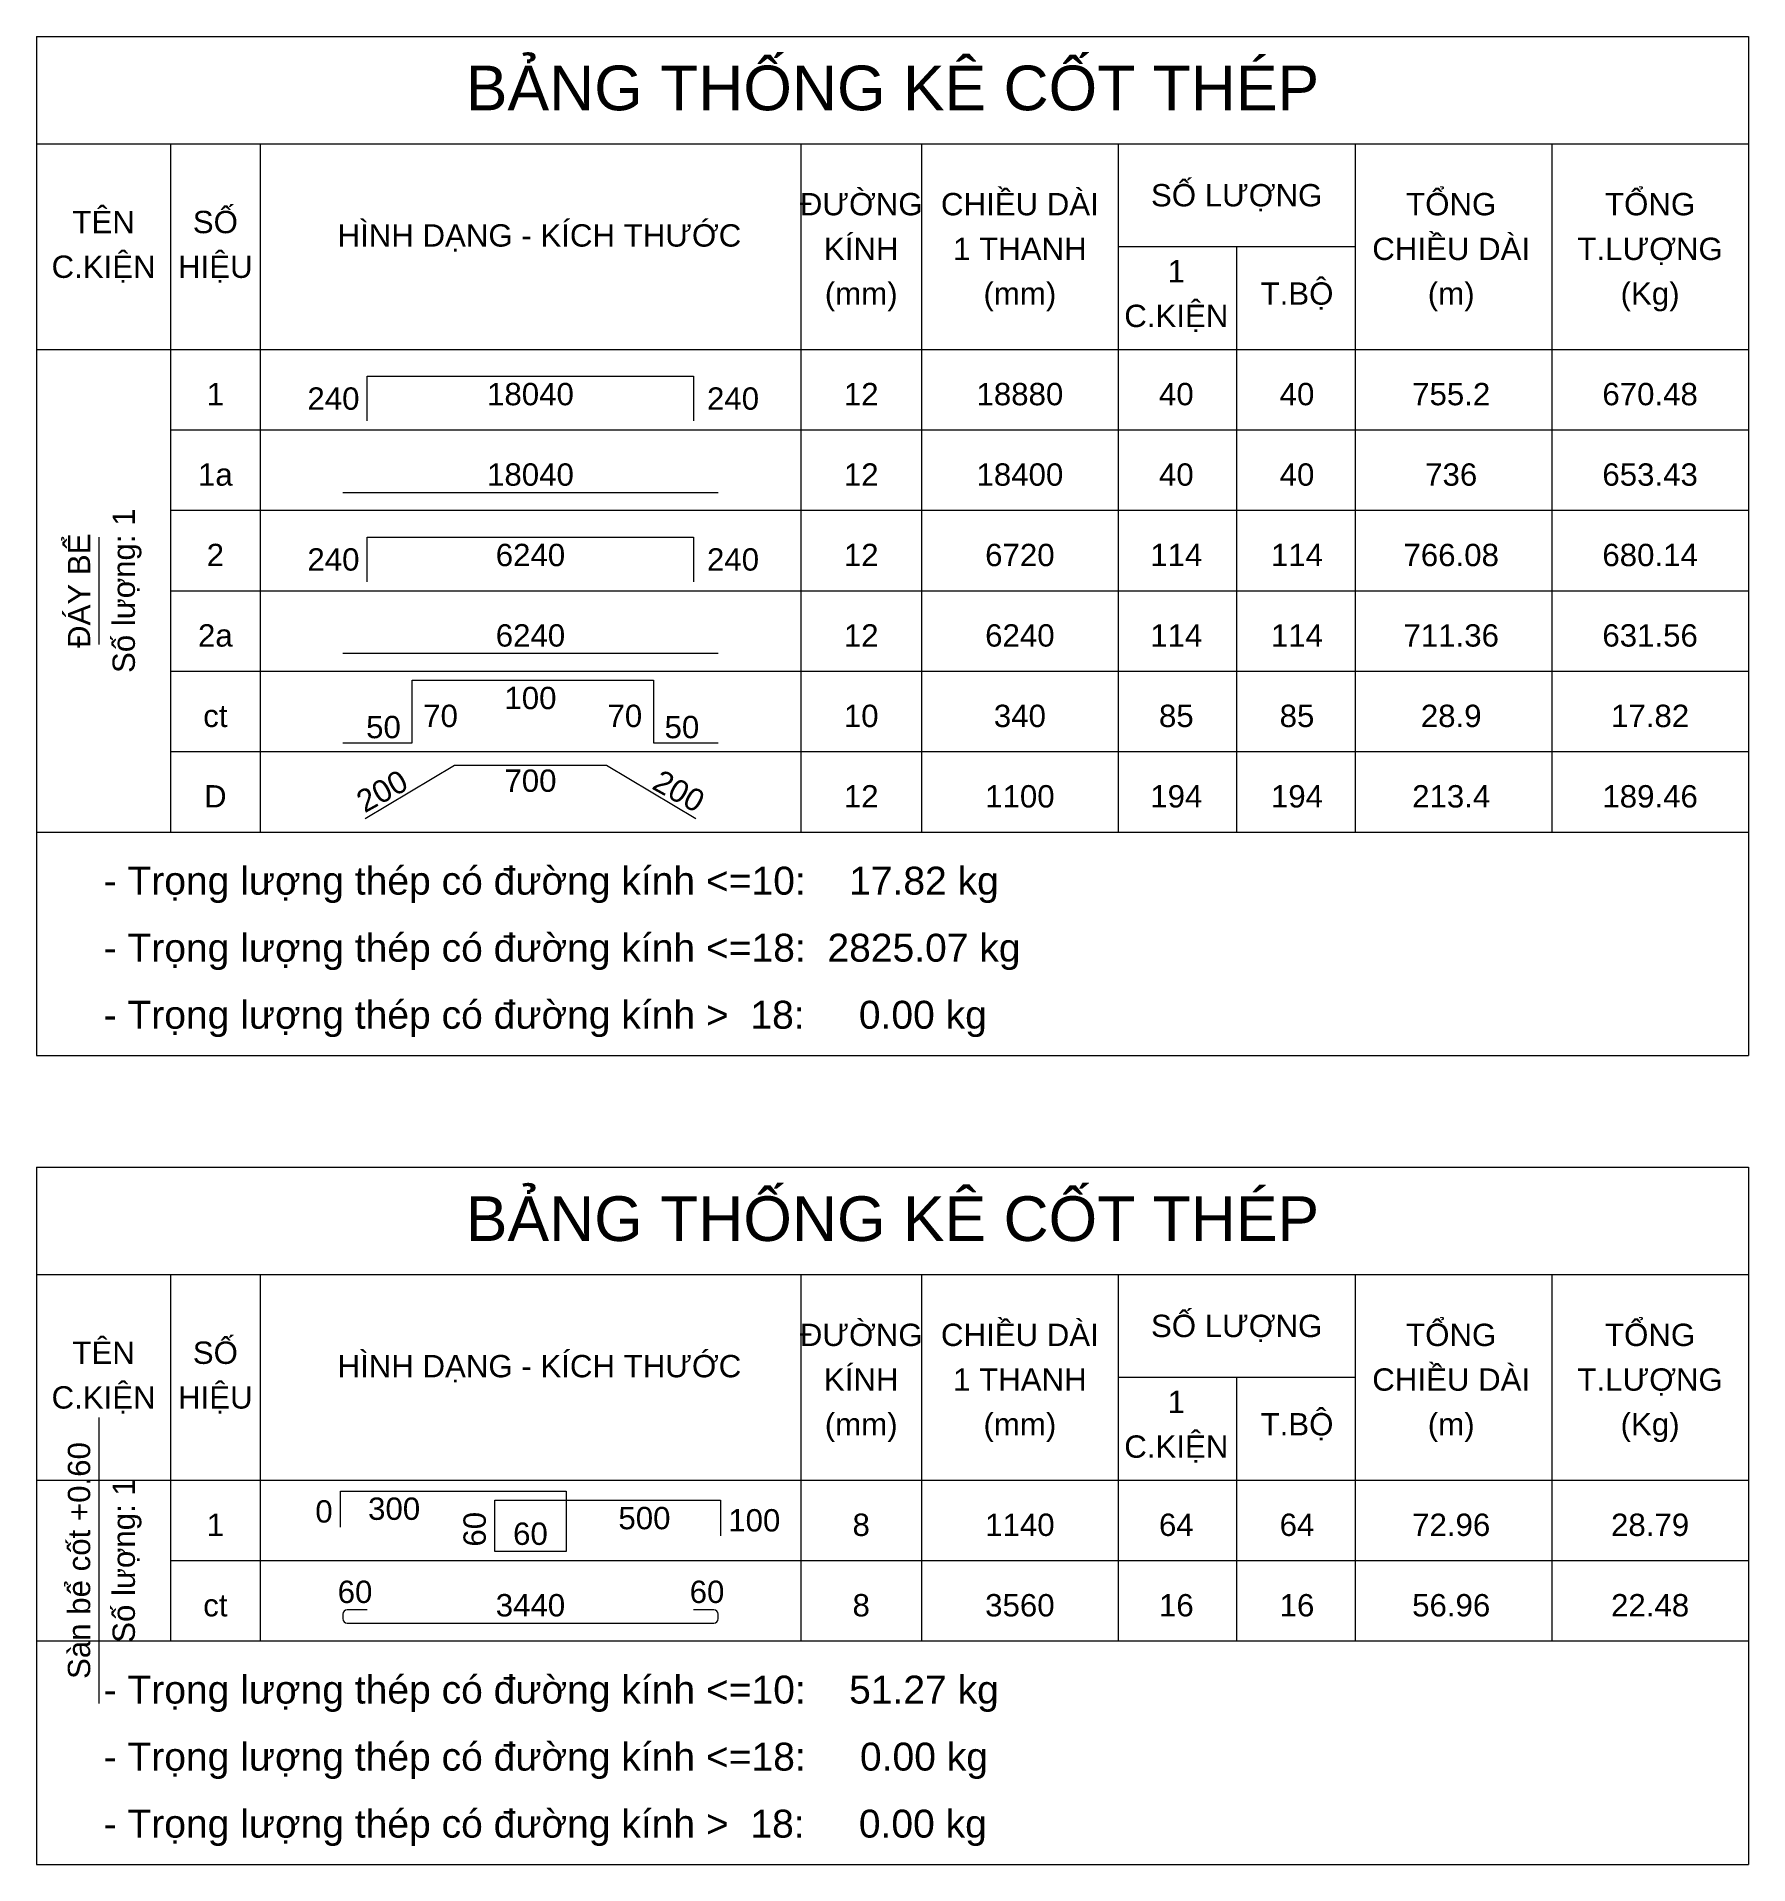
# Model space of a CAD drawing. Header units: inches. Extents: x 0 to 9575, y -795350 to -699800.
# Drawn here: x 0 to 9575, y -710025 to -699800 of the extents above; entities that cross this region are included whole.
import ezdxf
from ezdxf.enums import TextEntityAlignment as Align

# ---------------------------------------------------------------- set-up
doc = ezdxf.new("R2010")
doc.units = ezdxf.units.IN
doc.header["$MEASUREMENT"] = 0
doc.linetypes.add('HIDDENX2', pattern=[0.75, 0.5, -0.25])
for name, color, linetype, lineweight in [('Bao', 2, 'Continuous', 0), ('NetMo', 9, 'HIDDENX2', 0), ('Steel', 4, 'Continuous', 0), ('Text', 2, 'Continuous', 0), ('TextThep', 7, 'Continuous', 0)]:
    doc.layers.add(name, color=color, linetype=linetype, lineweight=lineweight)
doc.styles.add('Hoa', font='micross.ttf')
doc.styles.add('Thuong', font='micross.ttf')

msp = doc.modelspace()

# ---------------------------------------------------------------- texts
at = {"layer": 'Text', "color": 4, "style": 'Hoa'}
for p in [(4787.5, -700212.5), (4787.5, -706537.5)]:
    msp.add_text('BẢNG THỐNG KÊ CỐT THÉP', height=250, dxfattribs=at).set_placement(p, align=Align.CENTER)
at = {"layer": 'Text'}
for s, style, p in [('SỐ LƯỢNG', 'Hoa', (6712.5, -700750)), ('ĐƯỜNG', 'Hoa', (4612.5, -700800)), ('CHIỀU DÀI', 'Hoa', (5500, -700800)), ('TỔNG', 'Hoa', (7912.5, -700800)), ('TỔNG', 'Hoa', (9025, -700800)), ('TÊN', 'Hoa', (375, -700900)), ('SỐ', 'Hoa', (1000, -700900)), ('HÌNH DẠNG - KÍCH THƯỚC', 'Hoa', (2812.5, -700975)), ('KÍNH', 'Hoa', (4612.5, -701050)), ('CHIỀU DÀI', 'Hoa', (7912.5, -701050)), ('T.LƯỢNG', 'Hoa', (9025, -701050)), ('C.KIỆN', 'Hoa', (375, -701150)), ('HIỆU', 'Hoa', (1000, -701150)), ('1 THANH', 'Hoa', (5500, -701050)), ('1', 'Hoa', (6375, -701175)), ('(mm)', 'Thuong', (4612.5, -701300)), ('(mm)', 'Thuong', (5500, -701300)), ('T.BỘ', 'Hoa', (7050, -701300)), ('(m)', 'Thuong', (7912.5, -701300)), ('(Kg)', 'Thuong', (9025, -701300)), ('C.KIỆN', 'Hoa', (6375, -701425)), ('SỐ LƯỢNG', 'Hoa', (6712.5, -707075)), ('ĐƯỜNG', 'Hoa', (4612.5, -707125)), ('CHIỀU DÀI', 'Hoa', (5500, -707125)), ('TỔNG', 'Hoa', (7912.5, -707125)), ('TỔNG', 'Hoa', (9025, -707125)), ('TÊN', 'Hoa', (375, -707225)), ('SỐ', 'Hoa', (1000, -707225)), ('HÌNH DẠNG - KÍCH THƯỚC', 'Hoa', (2812.5, -707300)), ('KÍNH', 'Hoa', (4612.5, -707375)), ('1 THANH', 'Hoa', (5500, -707375)), ('CHIỀU DÀI', 'Hoa', (7912.5, -707375)), ('T.LƯỢNG', 'Hoa', (9025, -707375)), ('C.KIỆN', 'Hoa', (375, -707475)), ('HIỆU', 'Hoa', (1000, -707475)), ('1', 'Hoa', (6375, -707500)), ('T.BỘ', 'Hoa', (7050, -707625)), ('(mm)', 'Thuong', (4612.5, -707625)), ('(mm)', 'Thuong', (5500, -707625)), ('(m)', 'Thuong', (7912.5, -707625)), ('(Kg)', 'Thuong', (9025, -707625)), ('C.KIỆN', 'Hoa', (6375, -707750))]:
    msp.add_text(s, height=125, dxfattribs=dict(at, style=style)).set_placement(p, align=Align.CENTER)
at = {"layer": 'Text', "style": 'Hoa'}
for s, p in [('Số lượng: 1', (550, -702900)), ('ĐÁY BỂ', (300, -702900)), ('Sàn bể cốt +0.60', (300, -708325)), ('Số lượng: 1', (550, -708325))]:
    msp.add_text(s, height=125, rotation=90.00021, dxfattribs=at).set_placement(p, align=Align.CENTER)
for s, p in [('- Trọng lượng thép có đường kính <=10:    17.82 kg', (375, -704600)), ('- Trọng lượng thép có đường kính <=18:  2825.07 kg', (375, -704975)), ('- Trọng lượng thép có đường kính >  18:     0.00 kg', (375, -705350)), ('- Trọng lượng thép có đường kính <=10:    51.27 kg', (375, -709125)), ('- Trọng lượng thép có đường kính <=18:     0.00 kg', (375, -709500)), ('- Trọng lượng thép có đường kính >  18:     0.00 kg', (375, -709875))]:
    msp.add_text(s, height=156.25, dxfattribs=at).set_placement(p)
at = {"layer": 'TextThep', "style": 'Hoa'}
for s, p in [('1', (1000, -701900)), ('18040', (2762.5, -701900)), ('12', (4612.5, -701900)), ('1a', (1000, -702350)), ('18040', (2762.5, -702350)), ('12', (4612.5, -702350)), ('18400', (5500, -702350)), ('40', (6375, -702350)), ('40', (7050, -702350)), ('736', (7912.5, -702350)), ('653.43', (9025, -702350)), ('2', (1000, -702800)), ('6240', (2762.5, -702800)), ('12', (4612.5, -702800)), ('2a', (1000, -703250)), ('6240', (2762.5, -703250)), ('12', (4612.5, -703250)), ('6240', (5500, -703250)), ('114', (6375, -703250)), ('114', (7050, -703250)), ('711.36', (7912.5, -703250)), ('631.56', (9025, -703250)), ('ct', (1000, -703700)), ('10', (4612.5, -703700)), ('D', (1000, -704150)), ('12', (4612.5, -704150)), ('300', (2000, -708135)), ('1', (1000, -708225)), ('500', (3400, -708187.5)), ('8', (4612.5, -708225)), ('60', (2762.5, -708275)), ('60', (1781.25, -708600)), ('60', (3750, -708600)), ('ct', (1000, -708675)), ('3440', (2762.5, -708675)), ('8', (4612.5, -708675))]:
    msp.add_text(s, height=125, dxfattribs=at).set_placement(p, align=Align.BOTTOM_CENTER)
at = {"layer": 'TextThep', "color": 7, "style": 'Hoa'}
for s, p in [('18880', (5500, -701900)), ('40', (6375, -701900)), ('40', (7050, -701900)), ('755.2', (7912.5, -701900)), ('670.48', (9025, -701900)), ('6720', (5500, -702800)), ('114', (6375, -702800)), ('114', (7050, -702800)), ('766.08', (7912.5, -702800)), ('680.14', (9025, -702800)), ('340', (5500, -703700)), ('85', (6375, -703700)), ('85', (7050, -703700)), ('28.9', (7912.5, -703700)), ('17.82', (9025, -703700)), ('1100', (5500, -704150)), ('194', (6375, -704150)), ('194', (7050, -704150)), ('213.4', (7912.5, -704150)), ('189.46', (9025, -704150)), ('1140', (5500, -708225)), ('64', (6375, -708225)), ('64', (7050, -708225)), ('72.96', (7912.5, -708225)), ('28.79', (9025, -708225)), ('3560', (5500, -708675)), ('16', (6375, -708675)), ('16', (7050, -708675)), ('56.96', (7912.5, -708675)), ('22.48', (9025, -708675))]:
    msp.add_text(s, height=125, dxfattribs=at).set_placement(p, align=Align.BOTTOM_CENTER)
at = {"layer": 'TextThep', "style": 'Hoa'}
for s, p in [('240', (1806.25, -701925)), ('240', (1806.25, -702825)), ('0', (1656.25, -708150))]:
    msp.add_text(s, height=125, dxfattribs=at).set_placement(p, align=Align.BOTTOM_RIGHT)
for s, p in [('240', (3750, -701925)), ('240', (3750, -702825)), ('100', (3868.75, -708200))]:
    msp.add_text(s, height=125, dxfattribs=at).set_placement(p, align=Align.BOTTOM_LEFT)
for s, p in [('100', (2762.5, -703562.5)), ('700', (2762.5, -704025))]:
    msp.add_text(s, height=125, dxfattribs=at).set_placement(p, align=Align.CENTER)
for s, p in [('70', (2162.5, -703662.5)), ('50', (3512.5, -703725))]:
    msp.add_text(s, height=125, dxfattribs=at).set_placement(p)
for s, p in [('70', (3387.5, -703662.5)), ('50', (2037.5, -703725))]:
    msp.add_text(s, height=125, dxfattribs=at).set_placement(p, align=Align.RIGHT)
for rotation, p in [(29.032258, (1962.5, -704075)), (330.967742, (3562.5, -704075))]:
    msp.add_text('200', height=125, rotation=rotation, dxfattribs=at).set_placement(p, align=Align.CENTER)
msp.add_text('60', height=125, rotation=90, dxfattribs=at).set_placement((2550, -708150), align=Align.BOTTOM_CENTER)

# ---------------------------------------------------------------- linework, layer by layer
at = {"layer": 'Bao'}
for p, q in [((0, -699800), (9575, -699800)), ((0, -699800), (0, -705500)), ((9575, -699800), (9575, -705500)), ((0, -700400), (9575, -700400)), ((750, -700400), (750, -704250)), ((1250, -700400), (1250, -704250)), ((4275, -700400), (4275, -704250)), ((4950, -700400), (4950, -704250)), ((6050, -700400), (6050, -704250)), ((7375, -700400), (7375, -704250)), ((8475, -700400), (8475, -704250)), ((6050, -700975), (7375, -700975)), ((6712.5, -700975), (6712.5, -704250)), ((0, -701550), (9575, -701550)), ((0, -706125), (9575, -706125)), ((0, -706125), (0, -710025)), ((9575, -706125), (9575, -710025)), ((0, -706725), (9575, -706725)), ((750, -706725), (750, -708775)), ((1250, -706725), (1250, -708775)), ((4275, -706725), (4275, -708775)), ((4950, -706725), (4950, -708775)), ((6050, -706725), (6050, -708775)), ((7375, -706725), (7375, -708775)), ((8475, -706725), (8475, -708775)), ((6050, -707300), (7375, -707300)), ((6712.5, -707300), (6712.5, -708775)), ((0, -707875), (9575, -707875))]:
    msp.add_line(p, q, dxfattribs=at)
at = {"layer": 'NetMo'}
for p, q in [((750, -702000), (9575, -702000)), ((750, -702450), (9575, -702450)), ((750, -702900), (9575, -702900)), ((750, -703350), (9575, -703350)), ((750, -703800), (9575, -703800)), ((750, -704250), (9575, -704250)), ((750, -708325), (9575, -708325)), ((750, -708775), (9575, -708775))]:
    msp.add_line(p, q, dxfattribs=at)
at = {"layer": 'Steel'}
for points in [[(1850, -701950), (1850, -701700), (3675, -701700), (3675, -701950)], [(1712.5, -702350), (3812.5, -702350)], [(1850, -702850), (1850, -702600), (3675, -702600), (3675, -702850)], [(1712.5, -703250), (3812.5, -703250)], [(1712.5, -703750), (2100, -703750), (2100, -703400), (3450, -703400), (3450, -703750), (3812.5, -703750)], [(1837.5, -704175), (2337.5, -703875), (3187.5, -703875), (3687.5, -704175)], [(1700, -708137.5), (1700, -707937.5), (2962.5, -707937.5), (2962.5, -708275), (2562.5, -708275), (2562.5, -707987.5), (3825, -707987.5), (3825, -708187.5)]]:
    msp.add_lwpolyline(points, dxfattribs=at)
msp.add_lwpolyline([(1850, -708600), (1737.5, -708600, 0.41421356), (1712.5, -708625), (1712.5, -708650, 0.41421356), (1737.5, -708675), (3787.5, -708675, 0.41421356), (3812.5, -708650), (3812.5, -708625, 0.41421356), (3787.5, -708600), (3675, -708600)], format="xyb", dxfattribs=at)
at = {"layer": 'Text'}
for p, q in [((350, -703200), (350, -702600)), ((0, -704250), (9575, -704250)), ((0, -704250), (9575, -704250)), ((0, -705500), (9575, -705500)), ((350, -709125), (350, -707525)), ((0, -708775), (9575, -708775)), ((0, -708775), (9575, -708775)), ((0, -710025), (9575, -710025))]:
    msp.add_line(p, q, dxfattribs=at)

msp.set_redraw_order([(e.dxf.handle, doc.entitydb.next_handle()) for e in msp.query("TEXT MTEXT ATTDEF DIMENSION ARC_DIMENSION")])  # texts and dimensions are drawn at this point

doc.saveas('drawing.dxf')
